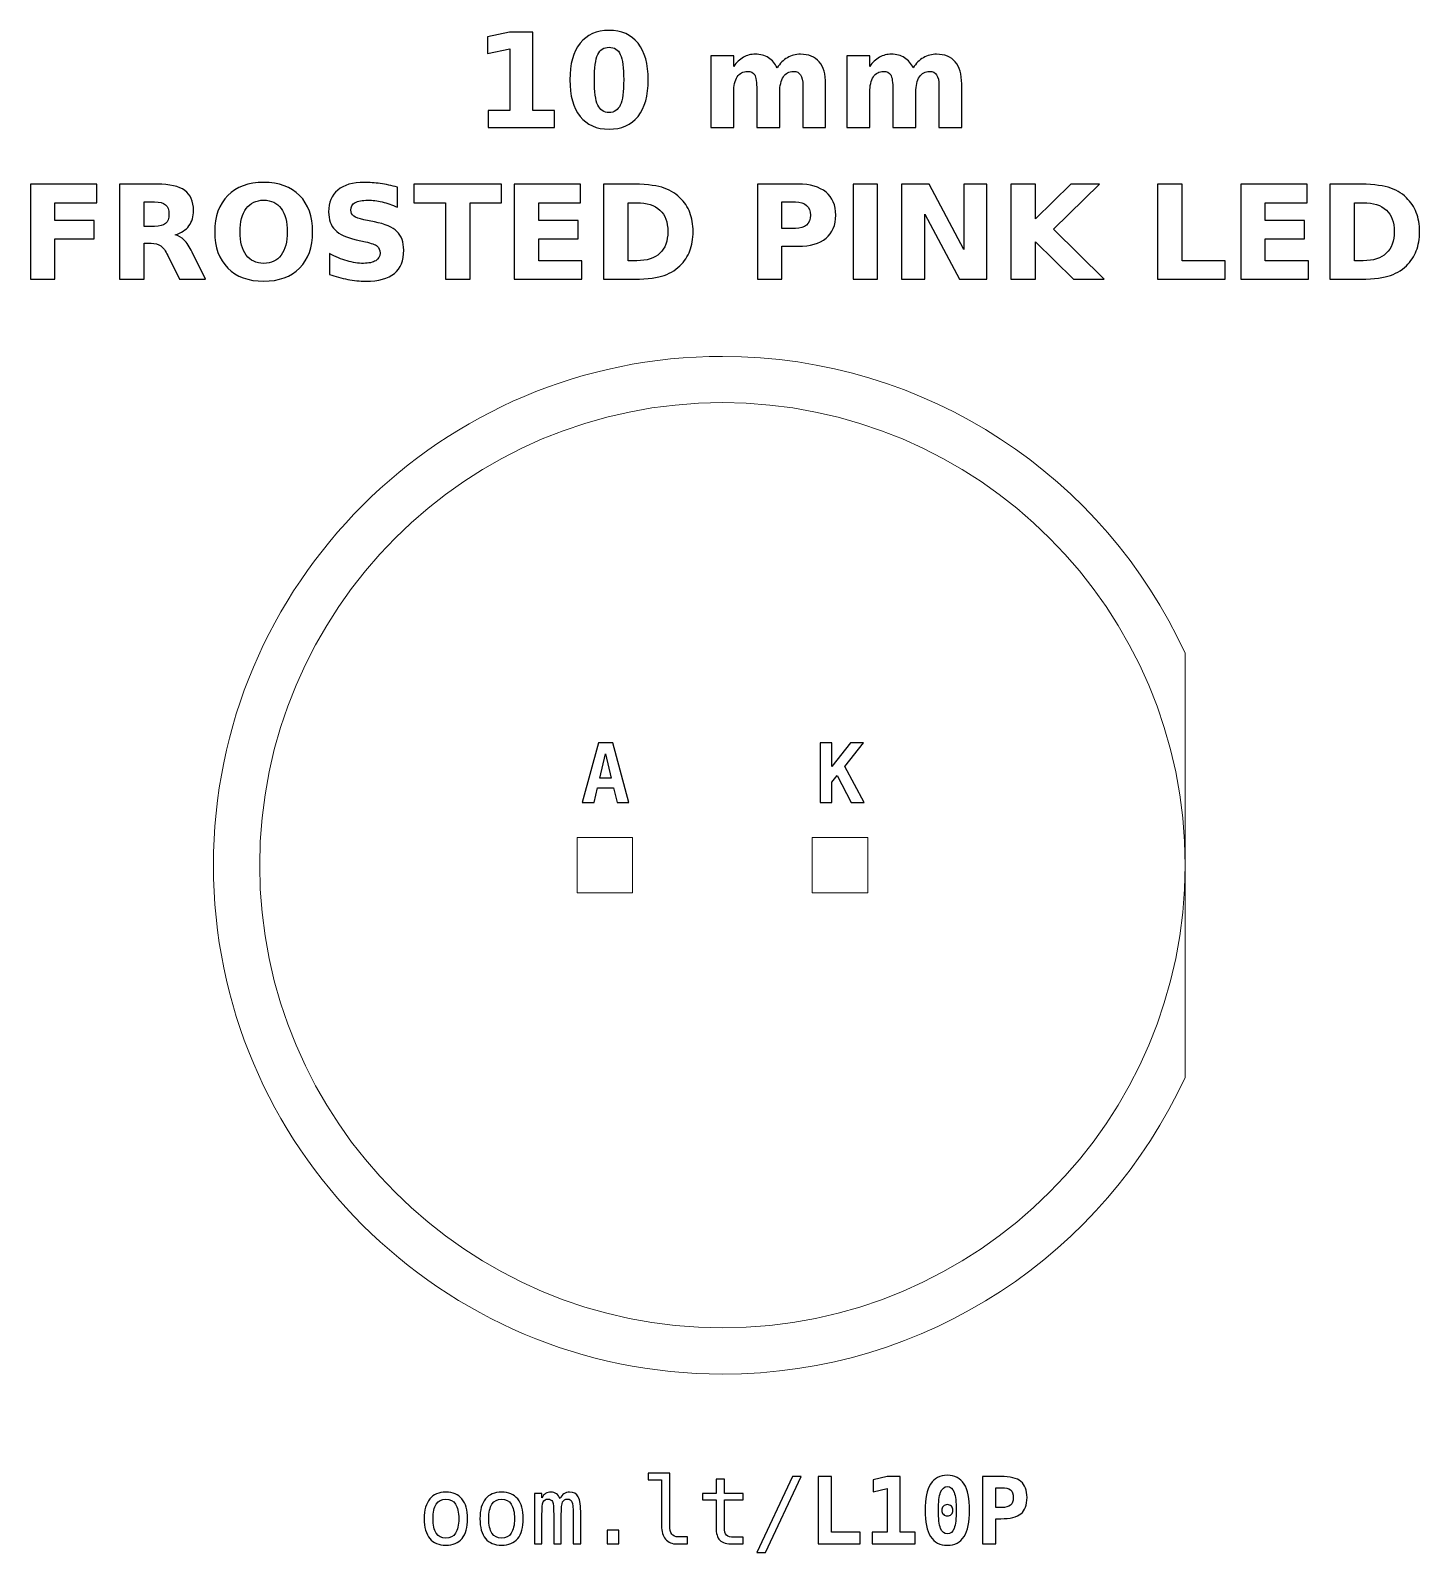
# Model space of a CAD drawing. Header units: centimetres. Extents: x -11.25 to -9.75, y -15.59 to -13.95.
import ezdxf

# ---------------------------------------------------------------- set-up
doc = ezdxf.new("R2010")
doc.units = ezdxf.units.CM
doc.header["$MEASUREMENT"] = 0
doc.layers.add('Layer 1', color=7, linetype='Continuous')

msp = doc.modelspace()

# ---------------------------------------------------------------- linework, layer by layer
at = {"layer": 'Layer 1', "color": 7, "lineweight": 20}
for points in [[(-10.657, -14.88), (-10.597, -14.88), (-10.597, -14.82), (-10.657, -14.82), (-10.657, -14.88)], [(-10.403, -14.88), (-10.343, -14.88), (-10.343, -14.82), (-10.403, -14.82), (-10.403, -14.88)]]:
    msp.add_lwpolyline(points, close=True, dxfattribs=at)
at = {"layer": 'Layer 1', "color": 250, "lineweight": 20}
msp.add_ellipse((-10.5, -14.85), major_axis=(0, 0.5), ratio=1, dxfattribs=at)
at = {"layer": 'Layer 1', "color": 250}
for points, knots in [([(-10.75326, -14.03415), (-10.75326, -14.03415), (-10.72983, -14.03415), (-10.72983, -14.03415), (-10.72983, -14.03415), (-10.72983, -14.03415), (-10.72983, -13.96766), (-10.72983, -13.96766), (-10.72983, -13.96766), (-10.72983, -13.96766), (-10.75387, -13.97263), (-10.75387, -13.97263), (-10.75387, -13.97263), (-10.75387, -13.97263), (-10.75387, -13.95456), (-10.75387, -13.95456), (-10.75387, -13.95456), (-10.75387, -13.95456), (-10.72997, -13.9496), (-10.72997, -13.9496), (-10.72997, -13.9496), (-10.72997, -13.9496), (-10.70476, -13.9496), (-10.70476, -13.9496), (-10.70476, -13.9496), (-10.70476, -13.9496), (-10.70476, -14.03415), (-10.70476, -14.03415), (-10.70476, -14.03415), (-10.70476, -14.03415), (-10.68134, -14.03415), (-10.68134, -14.03415), (-10.68134, -14.03415), (-10.68134, -14.03415), (-10.68134, -14.05247), (-10.68134, -14.05247), (-10.68134, -14.05247), (-10.68134, -14.05247), (-10.75326, -14.05247), (-10.75326, -14.05247), (-10.75326, -14.05247), (-10.75326, -14.05247), (-10.75326, -14.03415), (-10.75326, -14.03415)], [0, 0, 0, 0, 0.0909091, 0.0909091, 0.0909091, 0.0909091, 0.1818182, 0.1818182, 0.1818182, 0.1818182, 0.2727273, 0.2727273, 0.2727273, 0.2727273, 0.3636364, 0.3636364, 0.3636364, 0.3636364, 0.4545455, 0.4545455, 0.4545455, 0.4545455, 0.5454545, 0.5454545, 0.5454545, 0.5454545, 0.6363636, 0.6363636, 0.6363636, 0.6363636, 0.7272727, 0.7272727, 0.7272727, 0.7272727, 0.8181818, 0.8181818, 0.8181818, 0.8181818, 0.9090909, 0.9090909, 0.9090909, 0.9090909, 1, 1, 1, 1]), ([(-10.58016, -14.00113), (-10.58016, -14.01818), (-10.58383, -14.03133), (-10.59119, -14.04059), (-10.59119, -14.04059), (-10.59853, -14.04984), (-10.60897, -14.05447), (-10.62247, -14.05447), (-10.62247, -14.05447), (-10.63602, -14.05447), (-10.64648, -14.04984), (-10.65382, -14.04059), (-10.65382, -14.04059), (-10.66118, -14.03133), (-10.66485, -14.01818), (-10.66485, -14.00113), (-10.66485, -14.00113), (-10.66485, -13.98406), (-10.66118, -13.97088), (-10.65382, -13.96162), (-10.65382, -13.96162), (-10.64648, -13.95238), (-10.63602, -13.94774), (-10.62247, -13.94774), (-10.62247, -13.94774), (-10.60897, -13.94774), (-10.59853, -13.95238), (-10.59119, -13.96162), (-10.59119, -13.96162), (-10.58383, -13.97088), (-10.58016, -13.98406), (-10.58016, -14.00113)], [0, 0, 0, 0, 0.125, 0.125, 0.125, 0.125, 0.25, 0.25, 0.25, 0.25, 0.375, 0.375, 0.375, 0.375, 0.5, 0.5, 0.5, 0.5, 0.625, 0.625, 0.625, 0.625, 0.75, 0.75, 0.75, 0.75, 0.875, 0.875, 0.875, 0.875, 1, 1, 1, 1]), ([(-10.60669, -14.00094), (-10.60669, -13.98808), (-10.60789, -13.97902), (-10.61031, -13.97375), (-10.61031, -13.97375), (-10.61271, -13.96851), (-10.61678, -13.96588), (-10.62247, -13.96588), (-10.62247, -13.96588), (-10.62816, -13.96588), (-10.63223, -13.96851), (-10.63468, -13.97375), (-10.63468, -13.97375), (-10.6371, -13.97902), (-10.63832, -13.98808), (-10.63832, -14.00094), (-10.63832, -14.00094), (-10.63832, -14.01392), (-10.6371, -14.0231), (-10.63468, -14.02841), (-10.63468, -14.02841), (-10.63223, -14.03375), (-10.62816, -14.03641), (-10.62247, -14.03641), (-10.62247, -14.03641), (-10.61683, -14.03641), (-10.61278, -14.03375), (-10.61033, -14.02841), (-10.61033, -14.02841), (-10.60791, -14.0231), (-10.60669, -14.01392), (-10.60669, -14.00094)], [0, 0, 0, 0, 0.125, 0.125, 0.125, 0.125, 0.25, 0.25, 0.25, 0.25, 0.375, 0.375, 0.375, 0.375, 0.5, 0.5, 0.5, 0.5, 0.625, 0.625, 0.625, 0.625, 0.75, 0.75, 0.75, 0.75, 0.875, 0.875, 0.875, 0.875, 1, 1, 1, 1]), ([(-10.44091, -13.98812), (-10.43778, -13.98335), (-10.43409, -13.9797), (-10.42978, -13.97721), (-10.42978, -13.97721), (-10.42548, -13.97469), (-10.42078, -13.97345), (-10.41563, -13.97345), (-10.41563, -13.97345), (-10.40676, -13.97345), (-10.40001, -13.97618), (-10.39538, -13.98166), (-10.39538, -13.98166), (-10.39074, -13.98711), (-10.38841, -13.99506), (-10.38841, -14.00548), (-10.38841, -14.00548), (-10.38841, -14.00548), (-10.38841, -14.05247), (-10.38841, -14.05247), (-10.38841, -14.05247), (-10.38841, -14.05247), (-10.41323, -14.05247), (-10.41323, -14.05247), (-10.41323, -14.05247), (-10.41323, -14.05247), (-10.41323, -14.01223), (-10.41323, -14.01223), (-10.41323, -14.01223), (-10.41318, -14.01164), (-10.41316, -14.01103), (-10.41313, -14.01037), (-10.41313, -14.01037), (-10.41311, -14.00974), (-10.41309, -14.00882), (-10.41309, -14.00762), (-10.41309, -14.00762), (-10.41309, -14.00216), (-10.41388, -13.99819), (-10.41551, -13.99574), (-10.41551, -13.99574), (-10.41711, -13.99327), (-10.41969, -13.99205), (-10.42327, -13.99205), (-10.42327, -13.99205), (-10.42797, -13.99205), (-10.43157, -13.99398), (-10.43413, -13.99784), (-10.43413, -13.99784), (-10.43667, -14.00169), (-10.43799, -14.00727), (-10.43809, -14.01458), (-10.43809, -14.01458), (-10.43809, -14.01458), (-10.43809, -14.05247), (-10.43809, -14.05247), (-10.43809, -14.05247), (-10.43809, -14.05247), (-10.4629, -14.05247), (-10.4629, -14.05247), (-10.4629, -14.05247), (-10.4629, -14.05247), (-10.4629, -14.01223), (-10.4629, -14.01223), (-10.4629, -14.01223), (-10.4629, -14.00369), (-10.46363, -13.99819), (-10.46511, -13.99574), (-10.46511, -13.99574), (-10.46657, -13.99327), (-10.46918, -13.99205), (-10.47294, -13.99205), (-10.47294, -13.99205), (-10.47769, -13.99205), (-10.48134, -13.994), (-10.4839, -13.99788), (-10.4839, -13.99788), (-10.48646, -14.00176), (-10.48776, -14.00729), (-10.48776, -14.01451), (-10.48776, -14.01451), (-10.48776, -14.01451), (-10.48776, -14.05247), (-10.48776, -14.05247), (-10.48776, -14.05247), (-10.48776, -14.05247), (-10.51257, -14.05247), (-10.51257, -14.05247), (-10.51257, -14.05247), (-10.51257, -14.05247), (-10.51257, -13.97531), (-10.51257, -13.97531), (-10.51257, -13.97531), (-10.51257, -13.97531), (-10.48776, -13.97531), (-10.48776, -13.97531), (-10.48776, -13.97531), (-10.48776, -13.97531), (-10.48776, -13.98662), (-10.48776, -13.98662), (-10.48776, -13.98662), (-10.48472, -13.98224), (-10.48124, -13.97898), (-10.47731, -13.97676), (-10.47731, -13.97676), (-10.47339, -13.97455), (-10.46906, -13.97345), (-10.46433, -13.97345), (-10.46433, -13.97345), (-10.45902, -13.97345), (-10.45429, -13.97474), (-10.45022, -13.97731), (-10.45022, -13.97731), (-10.44613, -13.97989), (-10.44302, -13.98349), (-10.44091, -13.98812)], [0, 0, 0, 0, 0.0344828, 0.0344828, 0.0344828, 0.0344828, 0.0689655, 0.0689655, 0.0689655, 0.0689655, 0.1034483, 0.1034483, 0.1034483, 0.1034483, 0.137931, 0.137931, 0.137931, 0.137931, 0.1724138, 0.1724138, 0.1724138, 0.1724138, 0.2068966, 0.2068966, 0.2068966, 0.2068966, 0.2413793, 0.2413793, 0.2413793, 0.2413793, 0.2758621, 0.2758621, 0.2758621, 0.2758621, 0.3103448, 0.3103448, 0.3103448, 0.3103448, 0.3448276, 0.3448276, 0.3448276, 0.3448276, 0.3793103, 0.3793103, 0.3793103, 0.3793103, 0.4137931, 0.4137931, 0.4137931, 0.4137931, 0.4482759, 0.4482759, 0.4482759, 0.4482759, 0.4827586, 0.4827586, 0.4827586, 0.4827586, 0.5172414, 0.5172414, 0.5172414, 0.5172414, 0.5517241, 0.5517241, 0.5517241, 0.5517241, 0.5862069, 0.5862069, 0.5862069, 0.5862069, 0.6206897, 0.6206897, 0.6206897, 0.6206897, 0.6551724, 0.6551724, 0.6551724, 0.6551724, 0.6896552, 0.6896552, 0.6896552, 0.6896552, 0.7241379, 0.7241379, 0.7241379, 0.7241379, 0.7586207, 0.7586207, 0.7586207, 0.7586207, 0.7931034, 0.7931034, 0.7931034, 0.7931034, 0.8275862, 0.8275862, 0.8275862, 0.8275862, 0.862069, 0.862069, 0.862069, 0.862069, 0.8965517, 0.8965517, 0.8965517, 0.8965517, 0.9310345, 0.9310345, 0.9310345, 0.9310345, 0.9655172, 0.9655172, 0.9655172, 0.9655172, 1, 1, 1, 1]), ([(-10.29387, -13.98812), (-10.29074, -13.98335), (-10.28705, -13.9797), (-10.28274, -13.97721), (-10.28274, -13.97721), (-10.27844, -13.97469), (-10.27374, -13.97345), (-10.26859, -13.97345), (-10.26859, -13.97345), (-10.25972, -13.97345), (-10.25297, -13.97618), (-10.24834, -13.98166), (-10.24834, -13.98166), (-10.2437, -13.98711), (-10.24137, -13.99506), (-10.24137, -14.00548), (-10.24137, -14.00548), (-10.24137, -14.00548), (-10.24137, -14.05247), (-10.24137, -14.05247), (-10.24137, -14.05247), (-10.24137, -14.05247), (-10.26619, -14.05247), (-10.26619, -14.05247), (-10.26619, -14.05247), (-10.26619, -14.05247), (-10.26619, -14.01223), (-10.26619, -14.01223), (-10.26619, -14.01223), (-10.26614, -14.01164), (-10.26612, -14.01103), (-10.26609, -14.01037), (-10.26609, -14.01037), (-10.26607, -14.00974), (-10.26605, -14.00882), (-10.26605, -14.00762), (-10.26605, -14.00762), (-10.26605, -14.00216), (-10.26684, -13.99819), (-10.26847, -13.99574), (-10.26847, -13.99574), (-10.27007, -13.99327), (-10.27265, -13.99205), (-10.27623, -13.99205), (-10.27623, -13.99205), (-10.28093, -13.99205), (-10.28453, -13.99398), (-10.28709, -13.99784), (-10.28709, -13.99784), (-10.28963, -14.00169), (-10.29095, -14.00727), (-10.29105, -14.01458), (-10.29105, -14.01458), (-10.29105, -14.01458), (-10.29105, -14.05247), (-10.29105, -14.05247), (-10.29105, -14.05247), (-10.29105, -14.05247), (-10.31586, -14.05247), (-10.31586, -14.05247), (-10.31586, -14.05247), (-10.31586, -14.05247), (-10.31586, -14.01223), (-10.31586, -14.01223), (-10.31586, -14.01223), (-10.31586, -14.00369), (-10.31659, -13.99819), (-10.31807, -13.99574), (-10.31807, -13.99574), (-10.31953, -13.99327), (-10.32214, -13.99205), (-10.3259, -13.99205), (-10.3259, -13.99205), (-10.33065, -13.99205), (-10.3343, -13.994), (-10.33686, -13.99788), (-10.33686, -13.99788), (-10.33942, -14.00176), (-10.34072, -14.00729), (-10.34072, -14.01451), (-10.34072, -14.01451), (-10.34072, -14.01451), (-10.34072, -14.05247), (-10.34072, -14.05247), (-10.34072, -14.05247), (-10.34072, -14.05247), (-10.36553, -14.05247), (-10.36553, -14.05247), (-10.36553, -14.05247), (-10.36553, -14.05247), (-10.36553, -13.97531), (-10.36553, -13.97531), (-10.36553, -13.97531), (-10.36553, -13.97531), (-10.34072, -13.97531), (-10.34072, -13.97531), (-10.34072, -13.97531), (-10.34072, -13.97531), (-10.34072, -13.98662), (-10.34072, -13.98662), (-10.34072, -13.98662), (-10.33768, -13.98224), (-10.3342, -13.97898), (-10.33027, -13.97676), (-10.33027, -13.97676), (-10.32635, -13.97455), (-10.32202, -13.97345), (-10.31729, -13.97345), (-10.31729, -13.97345), (-10.31198, -13.97345), (-10.30725, -13.97474), (-10.30318, -13.97731), (-10.30318, -13.97731), (-10.29909, -13.97989), (-10.29598, -13.98349), (-10.29387, -13.98812)], [0, 0, 0, 0, 0.0344828, 0.0344828, 0.0344828, 0.0344828, 0.0689655, 0.0689655, 0.0689655, 0.0689655, 0.1034483, 0.1034483, 0.1034483, 0.1034483, 0.137931, 0.137931, 0.137931, 0.137931, 0.1724138, 0.1724138, 0.1724138, 0.1724138, 0.2068966, 0.2068966, 0.2068966, 0.2068966, 0.2413793, 0.2413793, 0.2413793, 0.2413793, 0.2758621, 0.2758621, 0.2758621, 0.2758621, 0.3103448, 0.3103448, 0.3103448, 0.3103448, 0.3448276, 0.3448276, 0.3448276, 0.3448276, 0.3793103, 0.3793103, 0.3793103, 0.3793103, 0.4137931, 0.4137931, 0.4137931, 0.4137931, 0.4482759, 0.4482759, 0.4482759, 0.4482759, 0.4827586, 0.4827586, 0.4827586, 0.4827586, 0.5172414, 0.5172414, 0.5172414, 0.5172414, 0.5517241, 0.5517241, 0.5517241, 0.5517241, 0.5862069, 0.5862069, 0.5862069, 0.5862069, 0.6206897, 0.6206897, 0.6206897, 0.6206897, 0.6551724, 0.6551724, 0.6551724, 0.6551724, 0.6896552, 0.6896552, 0.6896552, 0.6896552, 0.7241379, 0.7241379, 0.7241379, 0.7241379, 0.7586207, 0.7586207, 0.7586207, 0.7586207, 0.7931034, 0.7931034, 0.7931034, 0.7931034, 0.8275862, 0.8275862, 0.8275862, 0.8275862, 0.862069, 0.862069, 0.862069, 0.862069, 0.8965517, 0.8965517, 0.8965517, 0.8965517, 0.9310345, 0.9310345, 0.9310345, 0.9310345, 0.9655172, 0.9655172, 0.9655172, 0.9655172, 1, 1, 1, 1]), ([(-11.24775, -14.11385), (-11.24775, -14.11385), (-11.17616, -14.11385), (-11.17616, -14.11385), (-11.17616, -14.11385), (-11.17616, -14.11385), (-11.17616, -14.13391), (-11.17616, -14.13391), (-11.17616, -14.13391), (-11.17616, -14.13391), (-11.22122, -14.13391), (-11.22122, -14.13391), (-11.22122, -14.13391), (-11.22122, -14.13391), (-11.22122, -14.15306), (-11.22122, -14.15306), (-11.22122, -14.15306), (-11.22122, -14.15306), (-11.17884, -14.15306), (-11.17884, -14.15306), (-11.17884, -14.15306), (-11.17884, -14.15306), (-11.17884, -14.17312), (-11.17884, -14.17312), (-11.17884, -14.17312), (-11.17884, -14.17312), (-11.22122, -14.17312), (-11.22122, -14.17312), (-11.22122, -14.17312), (-11.22122, -14.17312), (-11.22122, -14.21672), (-11.22122, -14.21672), (-11.22122, -14.21672), (-11.22122, -14.21672), (-11.24775, -14.21672), (-11.24775, -14.21672), (-11.24775, -14.21672), (-11.24775, -14.21672), (-11.24775, -14.11385), (-11.24775, -14.11385)], [0, 0, 0, 0, 0.1, 0.1, 0.1, 0.1, 0.2, 0.2, 0.2, 0.2, 0.3, 0.3, 0.3, 0.3, 0.4, 0.4, 0.4, 0.4, 0.5, 0.5, 0.5, 0.5, 0.6, 0.6, 0.6, 0.6, 0.7, 0.7, 0.7, 0.7, 0.8, 0.8, 0.8, 0.8, 0.9, 0.9, 0.9, 0.9, 1, 1, 1, 1]), ([(-11.12482, -14.1778), (-11.12482, -14.1778), (-11.12482, -14.21672), (-11.12482, -14.21672), (-11.12482, -14.21672), (-11.12482, -14.21672), (-11.15135, -14.21672), (-11.15135, -14.21672), (-11.15135, -14.21672), (-11.15135, -14.21672), (-11.15135, -14.11385), (-11.15135, -14.11385), (-11.15135, -14.11385), (-11.15135, -14.11385), (-11.11083, -14.11385), (-11.11083, -14.11385), (-11.11083, -14.11385), (-11.09728, -14.11385), (-11.08733, -14.11613), (-11.08103, -14.12067), (-11.08103, -14.12067), (-11.07471, -14.12521), (-11.07155, -14.13241), (-11.07155, -14.14224), (-11.07155, -14.14224), (-11.07155, -14.14903), (-11.0732, -14.15463), (-11.07647, -14.15898), (-11.07647, -14.15898), (-11.07976, -14.16336), (-11.08472, -14.16658), (-11.09133, -14.16863), (-11.09133, -14.16863), (-11.08771, -14.16947), (-11.08444, -14.17133), (-11.08157, -14.17425), (-11.08157, -14.17425), (-11.0787, -14.17716), (-11.07581, -14.18158), (-11.07287, -14.18751), (-11.07287, -14.18751), (-11.07287, -14.18751), (-11.05845, -14.21672), (-11.05845, -14.21672), (-11.05845, -14.21672), (-11.05845, -14.21672), (-11.08672, -14.21672), (-11.08672, -14.21672), (-11.08672, -14.21672), (-11.08672, -14.21672), (-11.09926, -14.19116), (-11.09926, -14.19116), (-11.09926, -14.19116), (-11.10177, -14.18603), (-11.10434, -14.1825), (-11.10695, -14.18062), (-11.10695, -14.18062), (-11.10954, -14.17874), (-11.11299, -14.1778), (-11.11732, -14.1778), (-11.11732, -14.1778), (-11.11732, -14.1778), (-11.12482, -14.1778), (-11.12482, -14.1778)], [0, 0, 0, 0, 0.0625, 0.0625, 0.0625, 0.0625, 0.125, 0.125, 0.125, 0.125, 0.1875, 0.1875, 0.1875, 0.1875, 0.25, 0.25, 0.25, 0.25, 0.3125, 0.3125, 0.3125, 0.3125, 0.375, 0.375, 0.375, 0.375, 0.4375, 0.4375, 0.4375, 0.4375, 0.5, 0.5, 0.5, 0.5, 0.5625, 0.5625, 0.5625, 0.5625, 0.625, 0.625, 0.625, 0.625, 0.6875, 0.6875, 0.6875, 0.6875, 0.75, 0.75, 0.75, 0.75, 0.8125, 0.8125, 0.8125, 0.8125, 0.875, 0.875, 0.875, 0.875, 0.9375, 0.9375, 0.9375, 0.9375, 1, 1, 1, 1]), ([(-10.99571, -14.11199), (-10.97918, -14.11199), (-10.96622, -14.11672), (-10.95686, -14.1262), (-10.95686, -14.1262), (-10.94748, -14.13565), (-10.9428, -14.1487), (-10.9428, -14.16538), (-10.9428, -14.16538), (-10.9428, -14.18201), (-10.94748, -14.19506), (-10.95686, -14.20451), (-10.95686, -14.20451), (-10.96622, -14.21399), (-10.97918, -14.21872), (-10.99571, -14.21872), (-10.99571, -14.21872), (-11.0122, -14.21872), (-11.02513, -14.21399), (-11.03454, -14.20451), (-11.03454, -14.20451), (-11.04392, -14.19506), (-11.04863, -14.18201), (-11.04863, -14.16538), (-11.04863, -14.16538), (-11.04863, -14.1487), (-11.04392, -14.13565), (-11.03454, -14.1262), (-11.03454, -14.1262), (-11.02513, -14.11672), (-11.0122, -14.11199), (-10.99571, -14.11199)], [0, 0, 0, 0, 0.125, 0.125, 0.125, 0.125, 0.25, 0.25, 0.25, 0.25, 0.375, 0.375, 0.375, 0.375, 0.5, 0.5, 0.5, 0.5, 0.625, 0.625, 0.625, 0.625, 0.75, 0.75, 0.75, 0.75, 0.875, 0.875, 0.875, 0.875, 1, 1, 1, 1]), ([(-10.85114, -14.1171), (-10.85114, -14.1171), (-10.85114, -14.13885), (-10.85114, -14.13885), (-10.85114, -14.13885), (-10.85679, -14.13633), (-10.86231, -14.13443), (-10.86767, -14.13314), (-10.86767, -14.13314), (-10.87306, -14.13184), (-10.87814, -14.13121), (-10.88291, -14.13121), (-10.88291, -14.13121), (-10.88924, -14.13121), (-10.89394, -14.13208), (-10.89698, -14.13382), (-10.89698, -14.13382), (-10.90001, -14.13558), (-10.90152, -14.13829), (-10.90152, -14.14196), (-10.90152, -14.14196), (-10.90152, -14.14471), (-10.90051, -14.14687), (-10.89846, -14.1484), (-10.89846, -14.1484), (-10.89641, -14.14993), (-10.8927, -14.15127), (-10.88731, -14.15237), (-10.88731, -14.15237), (-10.88731, -14.15237), (-10.87602, -14.15463), (-10.87602, -14.15463), (-10.87602, -14.15463), (-10.86457, -14.15694), (-10.85646, -14.16042), (-10.85164, -14.16512), (-10.85164, -14.16512), (-10.84681, -14.1698), (-10.84439, -14.17646), (-10.84439, -14.18509), (-10.84439, -14.18509), (-10.84439, -14.19645), (-10.84775, -14.20489), (-10.85448, -14.21042), (-10.85448, -14.21042), (-10.86121, -14.21594), (-10.87148, -14.21872), (-10.88531, -14.21872), (-10.88531, -14.21872), (-10.89185, -14.21872), (-10.89839, -14.21811), (-10.90495, -14.21686), (-10.90495, -14.21686), (-10.91151, -14.21561), (-10.9181, -14.21378), (-10.92466, -14.21136), (-10.92466, -14.21136), (-10.92466, -14.21136), (-10.92466, -14.18897), (-10.92466, -14.18897), (-10.92466, -14.18897), (-10.9181, -14.19245), (-10.91175, -14.19508), (-10.90561, -14.19685), (-10.90561, -14.19685), (-10.89947, -14.19861), (-10.89357, -14.1995), (-10.88788, -14.1995), (-10.88788, -14.1995), (-10.88209, -14.1995), (-10.87765, -14.19854), (-10.87457, -14.19661), (-10.87457, -14.19661), (-10.87148, -14.19468), (-10.86996, -14.19193), (-10.86996, -14.18833), (-10.86996, -14.18833), (-10.86996, -14.18513), (-10.87099, -14.18264), (-10.87308, -14.1809), (-10.87308, -14.1809), (-10.87518, -14.17916), (-10.87934, -14.17759), (-10.8856, -14.17622), (-10.8856, -14.17622), (-10.8856, -14.17622), (-10.89587, -14.17394), (-10.89587, -14.17394), (-10.89587, -14.17394), (-10.90615, -14.17173), (-10.91368, -14.16823), (-10.91843, -14.1634), (-10.91843, -14.1634), (-10.92318, -14.15858), (-10.92555, -14.15207), (-10.92555, -14.14391), (-10.92555, -14.14391), (-10.92555, -14.13365), (-10.92224, -14.12577), (-10.91563, -14.12027), (-10.91563, -14.12027), (-10.90902, -14.11474), (-10.89952, -14.11199), (-10.8871, -14.11199), (-10.8871, -14.11199), (-10.88146, -14.11199), (-10.87565, -14.11242), (-10.86967, -14.11326), (-10.86967, -14.11326), (-10.8637, -14.11411), (-10.85752, -14.11538), (-10.85114, -14.1171)], [0, 0, 0, 0, 0.0357143, 0.0357143, 0.0357143, 0.0357143, 0.0714286, 0.0714286, 0.0714286, 0.0714286, 0.1071429, 0.1071429, 0.1071429, 0.1071429, 0.1428571, 0.1428571, 0.1428571, 0.1428571, 0.1785714, 0.1785714, 0.1785714, 0.1785714, 0.2142857, 0.2142857, 0.2142857, 0.2142857, 0.25, 0.25, 0.25, 0.25, 0.2857143, 0.2857143, 0.2857143, 0.2857143, 0.3214286, 0.3214286, 0.3214286, 0.3214286, 0.3571429, 0.3571429, 0.3571429, 0.3571429, 0.3928571, 0.3928571, 0.3928571, 0.3928571, 0.4285714, 0.4285714, 0.4285714, 0.4285714, 0.4642857, 0.4642857, 0.4642857, 0.4642857, 0.5, 0.5, 0.5, 0.5, 0.5357143, 0.5357143, 0.5357143, 0.5357143, 0.5714286, 0.5714286, 0.5714286, 0.5714286, 0.6071429, 0.6071429, 0.6071429, 0.6071429, 0.6428571, 0.6428571, 0.6428571, 0.6428571, 0.6785714, 0.6785714, 0.6785714, 0.6785714, 0.7142857, 0.7142857, 0.7142857, 0.7142857, 0.75, 0.75, 0.75, 0.75, 0.7857143, 0.7857143, 0.7857143, 0.7857143, 0.8214286, 0.8214286, 0.8214286, 0.8214286, 0.8571429, 0.8571429, 0.8571429, 0.8571429, 0.8928571, 0.8928571, 0.8928571, 0.8928571, 0.9285714, 0.9285714, 0.9285714, 0.9285714, 0.9642857, 0.9642857, 0.9642857, 0.9642857, 1, 1, 1, 1]), ([(-10.83339, -14.11385), (-10.83339, -14.11385), (-10.73859, -14.11385), (-10.73859, -14.11385), (-10.73859, -14.11385), (-10.73859, -14.11385), (-10.73859, -14.13391), (-10.73859, -14.13391), (-10.73859, -14.13391), (-10.73859, -14.13391), (-10.77269, -14.13391), (-10.77269, -14.13391), (-10.77269, -14.13391), (-10.77269, -14.13391), (-10.77269, -14.21672), (-10.77269, -14.21672), (-10.77269, -14.21672), (-10.77269, -14.21672), (-10.79922, -14.21672), (-10.79922, -14.21672), (-10.79922, -14.21672), (-10.79922, -14.21672), (-10.79922, -14.13391), (-10.79922, -14.13391), (-10.79922, -14.13391), (-10.79922, -14.13391), (-10.83339, -14.13391), (-10.83339, -14.13391), (-10.83339, -14.13391), (-10.83339, -14.13391), (-10.83339, -14.11385), (-10.83339, -14.11385)], [0, 0, 0, 0, 0.125, 0.125, 0.125, 0.125, 0.25, 0.25, 0.25, 0.25, 0.375, 0.375, 0.375, 0.375, 0.5, 0.5, 0.5, 0.5, 0.625, 0.625, 0.625, 0.625, 0.75, 0.75, 0.75, 0.75, 0.875, 0.875, 0.875, 0.875, 1, 1, 1, 1]), ([(-10.72485, -14.11385), (-10.72485, -14.11385), (-10.65326, -14.11385), (-10.65326, -14.11385), (-10.65326, -14.11385), (-10.65326, -14.11385), (-10.65326, -14.13391), (-10.65326, -14.13391), (-10.65326, -14.13391), (-10.65326, -14.13391), (-10.69832, -14.13391), (-10.69832, -14.13391), (-10.69832, -14.13391), (-10.69832, -14.13391), (-10.69832, -14.15306), (-10.69832, -14.15306), (-10.69832, -14.15306), (-10.69832, -14.15306), (-10.65597, -14.15306), (-10.65597, -14.15306), (-10.65597, -14.15306), (-10.65597, -14.15306), (-10.65597, -14.17312), (-10.65597, -14.17312), (-10.65597, -14.17312), (-10.65597, -14.17312), (-10.69832, -14.17312), (-10.69832, -14.17312), (-10.69832, -14.17312), (-10.69832, -14.17312), (-10.69832, -14.19666), (-10.69832, -14.19666), (-10.69832, -14.19666), (-10.69832, -14.19666), (-10.65176, -14.19666), (-10.65176, -14.19666), (-10.65176, -14.19666), (-10.65176, -14.19666), (-10.65176, -14.21672), (-10.65176, -14.21672), (-10.65176, -14.21672), (-10.65176, -14.21672), (-10.72485, -14.21672), (-10.72485, -14.21672), (-10.72485, -14.21672), (-10.72485, -14.21672), (-10.72485, -14.11385), (-10.72485, -14.11385)], [0, 0, 0, 0, 0.0833333, 0.0833333, 0.0833333, 0.0833333, 0.1666667, 0.1666667, 0.1666667, 0.1666667, 0.25, 0.25, 0.25, 0.25, 0.3333333, 0.3333333, 0.3333333, 0.3333333, 0.4166667, 0.4166667, 0.4166667, 0.4166667, 0.5, 0.5, 0.5, 0.5, 0.5833333, 0.5833333, 0.5833333, 0.5833333, 0.6666667, 0.6666667, 0.6666667, 0.6666667, 0.75, 0.75, 0.75, 0.75, 0.8333333, 0.8333333, 0.8333333, 0.8333333, 0.9166667, 0.9166667, 0.9166667, 0.9166667, 1, 1, 1, 1]), ([(-10.62845, -14.11385), (-10.62845, -14.11385), (-10.60046, -14.11385), (-10.60046, -14.11385), (-10.60046, -14.11385), (-10.58485, -14.11385), (-10.57323, -14.11496), (-10.56559, -14.11719), (-10.56559, -14.11719), (-10.55794, -14.11942), (-10.55138, -14.12319), (-10.5459, -14.12853), (-10.5459, -14.12853), (-10.54108, -14.13316), (-10.53751, -14.13852), (-10.53515, -14.14459), (-10.53515, -14.14459), (-10.53283, -14.15063), (-10.53165, -14.1575), (-10.53165, -14.16519), (-10.53165, -14.16519), (-10.53165, -14.17295), (-10.53283, -14.17987), (-10.53515, -14.18596), (-10.53515, -14.18596), (-10.53751, -14.19205), (-10.54108, -14.19741), (-10.5459, -14.20204), (-10.5459, -14.20204), (-10.55143, -14.20738), (-10.55804, -14.21115), (-10.56575, -14.21338), (-10.56575, -14.21338), (-10.57347, -14.21561), (-10.58504, -14.21672), (-10.60046, -14.21672), (-10.60046, -14.21672), (-10.60046, -14.21672), (-10.62845, -14.21672), (-10.62845, -14.21672), (-10.62845, -14.21672), (-10.62845, -14.21672), (-10.62845, -14.11385), (-10.62845, -14.11385)], [0, 0, 0, 0, 0.0909091, 0.0909091, 0.0909091, 0.0909091, 0.1818182, 0.1818182, 0.1818182, 0.1818182, 0.2727273, 0.2727273, 0.2727273, 0.2727273, 0.3636364, 0.3636364, 0.3636364, 0.3636364, 0.4545455, 0.4545455, 0.4545455, 0.4545455, 0.5454545, 0.5454545, 0.5454545, 0.5454545, 0.6363636, 0.6363636, 0.6363636, 0.6363636, 0.7272727, 0.7272727, 0.7272727, 0.7272727, 0.8181818, 0.8181818, 0.8181818, 0.8181818, 0.9090909, 0.9090909, 0.9090909, 0.9090909, 1, 1, 1, 1]), ([(-10.4622, -14.11385), (-10.4622, -14.11385), (-10.41818, -14.11385), (-10.41818, -14.11385), (-10.41818, -14.11385), (-10.40508, -14.11385), (-10.39503, -14.11677), (-10.38802, -14.12258), (-10.38802, -14.12258), (-10.38102, -14.12839), (-10.37751, -14.13666), (-10.37751, -14.14741), (-10.37751, -14.14741), (-10.37751, -14.15818), (-10.38102, -14.16648), (-10.38802, -14.17229), (-10.38802, -14.17229), (-10.39503, -14.1781), (-10.40508, -14.18102), (-10.41818, -14.18102), (-10.41818, -14.18102), (-10.41818, -14.18102), (-10.43567, -14.18102), (-10.43567, -14.18102), (-10.43567, -14.18102), (-10.43567, -14.18102), (-10.43567, -14.21672), (-10.43567, -14.21672), (-10.43567, -14.21672), (-10.43567, -14.21672), (-10.4622, -14.21672), (-10.4622, -14.21672), (-10.4622, -14.21672), (-10.4622, -14.21672), (-10.4622, -14.11385), (-10.4622, -14.11385)], [0, 0, 0, 0, 0.1111111, 0.1111111, 0.1111111, 0.1111111, 0.2222222, 0.2222222, 0.2222222, 0.2222222, 0.3333333, 0.3333333, 0.3333333, 0.3333333, 0.4444444, 0.4444444, 0.4444444, 0.4444444, 0.5555556, 0.5555556, 0.5555556, 0.5555556, 0.6666667, 0.6666667, 0.6666667, 0.6666667, 0.7777778, 0.7777778, 0.7777778, 0.7777778, 0.8888889, 0.8888889, 0.8888889, 0.8888889, 1, 1, 1, 1]), ([(-10.35879, -14.11385), (-10.35879, -14.11385), (-10.33226, -14.11385), (-10.33226, -14.11385), (-10.33226, -14.11385), (-10.33226, -14.11385), (-10.33226, -14.21672), (-10.33226, -14.21672), (-10.33226, -14.21672), (-10.33226, -14.21672), (-10.35879, -14.21672), (-10.35879, -14.21672), (-10.35879, -14.21672), (-10.35879, -14.21672), (-10.35879, -14.11385), (-10.35879, -14.11385)], [0, 0, 0, 0, 0.25, 0.25, 0.25, 0.25, 0.5, 0.5, 0.5, 0.5, 0.75, 0.75, 0.75, 0.75, 1, 1, 1, 1]), ([(-10.3063, -14.11385), (-10.3063, -14.11385), (-10.27667, -14.11385), (-10.27667, -14.11385), (-10.27667, -14.11385), (-10.27667, -14.11385), (-10.23925, -14.18441), (-10.23925, -14.18441), (-10.23925, -14.18441), (-10.23925, -14.18441), (-10.23925, -14.11385), (-10.23925, -14.11385), (-10.23925, -14.11385), (-10.23925, -14.11385), (-10.21411, -14.11385), (-10.21411, -14.11385), (-10.21411, -14.11385), (-10.21411, -14.11385), (-10.21411, -14.21672), (-10.21411, -14.21672), (-10.21411, -14.21672), (-10.21411, -14.21672), (-10.24374, -14.21672), (-10.24374, -14.21672), (-10.24374, -14.21672), (-10.24374, -14.21672), (-10.28116, -14.14616), (-10.28116, -14.14616), (-10.28116, -14.14616), (-10.28116, -14.14616), (-10.28116, -14.21672), (-10.28116, -14.21672), (-10.28116, -14.21672), (-10.28116, -14.21672), (-10.3063, -14.21672), (-10.3063, -14.21672), (-10.3063, -14.21672), (-10.3063, -14.21672), (-10.3063, -14.11385), (-10.3063, -14.11385)], [0, 0, 0, 0, 0.1, 0.1, 0.1, 0.1, 0.2, 0.2, 0.2, 0.2, 0.3, 0.3, 0.3, 0.3, 0.4, 0.4, 0.4, 0.4, 0.5, 0.5, 0.5, 0.5, 0.6, 0.6, 0.6, 0.6, 0.7, 0.7, 0.7, 0.7, 0.8, 0.8, 0.8, 0.8, 0.9, 0.9, 0.9, 0.9, 1, 1, 1, 1]), ([(-10.18821, -14.11385), (-10.18821, -14.11385), (-10.16168, -14.11385), (-10.16168, -14.11385), (-10.16168, -14.11385), (-10.16168, -14.11385), (-10.16168, -14.15141), (-10.16168, -14.15141), (-10.16168, -14.15141), (-10.16168, -14.15141), (-10.12344, -14.11385), (-10.12344, -14.11385), (-10.12344, -14.11385), (-10.12344, -14.11385), (-10.09266, -14.11385), (-10.09266, -14.11385), (-10.09266, -14.11385), (-10.09266, -14.11385), (-10.14219, -14.16256), (-10.14219, -14.16256), (-10.14219, -14.16256), (-10.14219, -14.16256), (-10.08755, -14.21672), (-10.08755, -14.21672), (-10.08755, -14.21672), (-10.08755, -14.21672), (-10.12076, -14.21672), (-10.12076, -14.21672), (-10.12076, -14.21672), (-10.12076, -14.21672), (-10.16168, -14.1762), (-10.16168, -14.1762), (-10.16168, -14.1762), (-10.16168, -14.1762), (-10.16168, -14.21672), (-10.16168, -14.21672), (-10.16168, -14.21672), (-10.16168, -14.21672), (-10.18821, -14.21672), (-10.18821, -14.21672), (-10.18821, -14.21672), (-10.18821, -14.21672), (-10.18821, -14.11385), (-10.18821, -14.11385)], [0, 0, 0, 0, 0.0909091, 0.0909091, 0.0909091, 0.0909091, 0.1818182, 0.1818182, 0.1818182, 0.1818182, 0.2727273, 0.2727273, 0.2727273, 0.2727273, 0.3636364, 0.3636364, 0.3636364, 0.3636364, 0.4545455, 0.4545455, 0.4545455, 0.4545455, 0.5454545, 0.5454545, 0.5454545, 0.5454545, 0.6363636, 0.6363636, 0.6363636, 0.6363636, 0.7272727, 0.7272727, 0.7272727, 0.7272727, 0.8181818, 0.8181818, 0.8181818, 0.8181818, 0.9090909, 0.9090909, 0.9090909, 0.9090909, 1, 1, 1, 1]), ([(-10.02974, -14.11385), (-10.02974, -14.11385), (-10.00321, -14.11385), (-10.00321, -14.11385), (-10.00321, -14.11385), (-10.00321, -14.11385), (-10.00321, -14.19666), (-10.00321, -14.19666), (-10.00321, -14.19666), (-10.00321, -14.19666), (-9.95665, -14.19666), (-9.95665, -14.19666), (-9.95665, -14.19666), (-9.95665, -14.19666), (-9.95665, -14.21672), (-9.95665, -14.21672), (-9.95665, -14.21672), (-9.95665, -14.21672), (-10.02974, -14.21672), (-10.02974, -14.21672), (-10.02974, -14.21672), (-10.02974, -14.21672), (-10.02974, -14.11385), (-10.02974, -14.11385)], [0, 0, 0, 0, 0.1666667, 0.1666667, 0.1666667, 0.1666667, 0.3333333, 0.3333333, 0.3333333, 0.3333333, 0.5, 0.5, 0.5, 0.5, 0.6666667, 0.6666667, 0.6666667, 0.6666667, 0.8333333, 0.8333333, 0.8333333, 0.8333333, 1, 1, 1, 1]), ([(-9.93983, -14.11385), (-9.93983, -14.11385), (-9.86824, -14.11385), (-9.86824, -14.11385), (-9.86824, -14.11385), (-9.86824, -14.11385), (-9.86824, -14.13391), (-9.86824, -14.13391), (-9.86824, -14.13391), (-9.86824, -14.13391), (-9.9133, -14.13391), (-9.9133, -14.13391), (-9.9133, -14.13391), (-9.9133, -14.13391), (-9.9133, -14.15306), (-9.9133, -14.15306), (-9.9133, -14.15306), (-9.9133, -14.15306), (-9.87095, -14.15306), (-9.87095, -14.15306), (-9.87095, -14.15306), (-9.87095, -14.15306), (-9.87095, -14.17312), (-9.87095, -14.17312), (-9.87095, -14.17312), (-9.87095, -14.17312), (-9.9133, -14.17312), (-9.9133, -14.17312), (-9.9133, -14.17312), (-9.9133, -14.17312), (-9.9133, -14.19666), (-9.9133, -14.19666), (-9.9133, -14.19666), (-9.9133, -14.19666), (-9.86674, -14.19666), (-9.86674, -14.19666), (-9.86674, -14.19666), (-9.86674, -14.19666), (-9.86674, -14.21672), (-9.86674, -14.21672), (-9.86674, -14.21672), (-9.86674, -14.21672), (-9.93983, -14.21672), (-9.93983, -14.21672), (-9.93983, -14.21672), (-9.93983, -14.21672), (-9.93983, -14.11385), (-9.93983, -14.11385)], [0, 0, 0, 0, 0.0833333, 0.0833333, 0.0833333, 0.0833333, 0.1666667, 0.1666667, 0.1666667, 0.1666667, 0.25, 0.25, 0.25, 0.25, 0.3333333, 0.3333333, 0.3333333, 0.3333333, 0.4166667, 0.4166667, 0.4166667, 0.4166667, 0.5, 0.5, 0.5, 0.5, 0.5833333, 0.5833333, 0.5833333, 0.5833333, 0.6666667, 0.6666667, 0.6666667, 0.6666667, 0.75, 0.75, 0.75, 0.75, 0.8333333, 0.8333333, 0.8333333, 0.8333333, 0.9166667, 0.9166667, 0.9166667, 0.9166667, 1, 1, 1, 1]), ([(-9.84343, -14.11385), (-9.84343, -14.11385), (-9.81544, -14.11385), (-9.81544, -14.11385), (-9.81544, -14.11385), (-9.79983, -14.11385), (-9.78821, -14.11496), (-9.78057, -14.11719), (-9.78057, -14.11719), (-9.77292, -14.11942), (-9.76636, -14.12319), (-9.76088, -14.12853), (-9.76088, -14.12853), (-9.75606, -14.13316), (-9.75249, -14.13852), (-9.75013, -14.14459), (-9.75013, -14.14459), (-9.74781, -14.15063), (-9.74663, -14.1575), (-9.74663, -14.16519), (-9.74663, -14.16519), (-9.74663, -14.17295), (-9.74781, -14.17987), (-9.75013, -14.18596), (-9.75013, -14.18596), (-9.75249, -14.19205), (-9.75606, -14.19741), (-9.76088, -14.20204), (-9.76088, -14.20204), (-9.76641, -14.20738), (-9.77302, -14.21115), (-9.78073, -14.21338), (-9.78073, -14.21338), (-9.78845, -14.21561), (-9.80002, -14.21672), (-9.81544, -14.21672), (-9.81544, -14.21672), (-9.81544, -14.21672), (-9.84343, -14.21672), (-9.84343, -14.21672), (-9.84343, -14.21672), (-9.84343, -14.21672), (-9.84343, -14.11385), (-9.84343, -14.11385)], [0, 0, 0, 0, 0.0909091, 0.0909091, 0.0909091, 0.0909091, 0.1818182, 0.1818182, 0.1818182, 0.1818182, 0.2727273, 0.2727273, 0.2727273, 0.2727273, 0.3636364, 0.3636364, 0.3636364, 0.3636364, 0.4545455, 0.4545455, 0.4545455, 0.4545455, 0.5454545, 0.5454545, 0.5454545, 0.5454545, 0.6363636, 0.6363636, 0.6363636, 0.6363636, 0.7272727, 0.7272727, 0.7272727, 0.7272727, 0.8181818, 0.8181818, 0.8181818, 0.8181818, 0.9090909, 0.9090909, 0.9090909, 0.9090909, 1, 1, 1, 1]), ([(-10.99571, -14.13121), (-11.0038, -14.13121), (-11.01006, -14.13419), (-11.01453, -14.14017), (-11.01453, -14.14017), (-11.01897, -14.14614), (-11.02121, -14.15454), (-11.02121, -14.16538), (-11.02121, -14.16538), (-11.02121, -14.1762), (-11.01897, -14.18457), (-11.01453, -14.19054), (-11.01453, -14.19054), (-11.01006, -14.19652), (-11.0038, -14.1995), (-10.99571, -14.1995), (-10.99571, -14.1995), (-10.98757, -14.1995), (-10.9813, -14.19652), (-10.97683, -14.19054), (-10.97683, -14.19054), (-10.97238, -14.18457), (-10.97015, -14.1762), (-10.97015, -14.16538), (-10.97015, -14.16538), (-10.97015, -14.15454), (-10.97238, -14.14614), (-10.97683, -14.14017), (-10.97683, -14.14017), (-10.9813, -14.13419), (-10.98757, -14.13121), (-10.99571, -14.13121)], [0, 0, 0, 0, 0.125, 0.125, 0.125, 0.125, 0.25, 0.25, 0.25, 0.25, 0.375, 0.375, 0.375, 0.375, 0.5, 0.5, 0.5, 0.5, 0.625, 0.625, 0.625, 0.625, 0.75, 0.75, 0.75, 0.75, 0.875, 0.875, 0.875, 0.875, 1, 1, 1, 1]), ([(-11.11365, -14.15948), (-11.1081, -14.15948), (-11.1041, -14.15844), (-11.1017, -14.15637), (-11.1017, -14.15637), (-11.09928, -14.1543), (-11.09808, -14.15089), (-11.09808, -14.14616), (-11.09808, -14.14616), (-11.09808, -14.14148), (-11.09928, -14.13812), (-11.1017, -14.1361), (-11.1017, -14.1361), (-11.1041, -14.13408), (-11.1081, -14.13307), (-11.11365, -14.13307), (-11.11365, -14.13307), (-11.11365, -14.13307), (-11.12482, -14.13307), (-11.12482, -14.13307), (-11.12482, -14.13307), (-11.12482, -14.13307), (-11.12482, -14.15948), (-11.12482, -14.15948), (-11.12482, -14.15948), (-11.12482, -14.15948), (-11.11365, -14.15948), (-11.11365, -14.15948)], [0, 0, 0, 0, 0.1428571, 0.1428571, 0.1428571, 0.1428571, 0.2857143, 0.2857143, 0.2857143, 0.2857143, 0.4285714, 0.4285714, 0.4285714, 0.4285714, 0.5714286, 0.5714286, 0.5714286, 0.5714286, 0.7142857, 0.7142857, 0.7142857, 0.7142857, 0.8571429, 0.8571429, 0.8571429, 0.8571429, 1, 1, 1, 1]), ([(-10.60192, -14.13391), (-10.60192, -14.13391), (-10.60192, -14.19666), (-10.60192, -14.19666), (-10.60192, -14.19666), (-10.60192, -14.19666), (-10.59242, -14.19666), (-10.59242, -14.19666), (-10.59242, -14.19666), (-10.58158, -14.19666), (-10.5733, -14.19398), (-10.56759, -14.18859), (-10.56759, -14.18859), (-10.56187, -14.18323), (-10.559, -14.17542), (-10.559, -14.16519), (-10.559, -14.16519), (-10.559, -14.15498), (-10.56185, -14.14722), (-10.56754, -14.14191), (-10.56754, -14.14191), (-10.57323, -14.13657), (-10.58153, -14.13391), (-10.59242, -14.13391), (-10.59242, -14.13391), (-10.59242, -14.13391), (-10.60192, -14.13391), (-10.60192, -14.13391)], [0, 0, 0, 0, 0.1428571, 0.1428571, 0.1428571, 0.1428571, 0.2857143, 0.2857143, 0.2857143, 0.2857143, 0.4285714, 0.4285714, 0.4285714, 0.4285714, 0.5714286, 0.5714286, 0.5714286, 0.5714286, 0.7142857, 0.7142857, 0.7142857, 0.7142857, 0.8571429, 0.8571429, 0.8571429, 0.8571429, 1, 1, 1, 1]), ([(-10.43567, -14.13307), (-10.43567, -14.13307), (-10.43567, -14.1618), (-10.43567, -14.1618), (-10.43567, -14.1618), (-10.43567, -14.1618), (-10.421, -14.1618), (-10.421, -14.1618), (-10.421, -14.1618), (-10.41585, -14.1618), (-10.41187, -14.16056), (-10.40907, -14.15804), (-10.40907, -14.15804), (-10.40627, -14.15555), (-10.40486, -14.152), (-10.40486, -14.14741), (-10.40486, -14.14741), (-10.40486, -14.1428), (-10.40627, -14.13927), (-10.40907, -14.13678), (-10.40907, -14.13678), (-10.41187, -14.13431), (-10.41585, -14.13307), (-10.421, -14.13307), (-10.421, -14.13307), (-10.421, -14.13307), (-10.43567, -14.13307), (-10.43567, -14.13307)], [0, 0, 0, 0, 0.1428571, 0.1428571, 0.1428571, 0.1428571, 0.2857143, 0.2857143, 0.2857143, 0.2857143, 0.4285714, 0.4285714, 0.4285714, 0.4285714, 0.5714286, 0.5714286, 0.5714286, 0.5714286, 0.7142857, 0.7142857, 0.7142857, 0.7142857, 0.8571429, 0.8571429, 0.8571429, 0.8571429, 1, 1, 1, 1]), ([(-9.8169, -14.13391), (-9.8169, -14.13391), (-9.8169, -14.19666), (-9.8169, -14.19666), (-9.8169, -14.19666), (-9.8169, -14.19666), (-9.8074, -14.19666), (-9.8074, -14.19666), (-9.8074, -14.19666), (-9.79656, -14.19666), (-9.78828, -14.19398), (-9.78257, -14.18859), (-9.78257, -14.18859), (-9.77685, -14.18323), (-9.77398, -14.17542), (-9.77398, -14.16519), (-9.77398, -14.16519), (-9.77398, -14.15498), (-9.77683, -14.14722), (-9.78252, -14.14191), (-9.78252, -14.14191), (-9.78821, -14.13657), (-9.79651, -14.13391), (-9.8074, -14.13391), (-9.8074, -14.13391), (-9.8074, -14.13391), (-9.8169, -14.13391), (-9.8169, -14.13391)], [0, 0, 0, 0, 0.1428571, 0.1428571, 0.1428571, 0.1428571, 0.2857143, 0.2857143, 0.2857143, 0.2857143, 0.4285714, 0.4285714, 0.4285714, 0.4285714, 0.5714286, 0.5714286, 0.5714286, 0.5714286, 0.7142857, 0.7142857, 0.7142857, 0.7142857, 0.8571429, 0.8571429, 0.8571429, 0.8571429, 1, 1, 1, 1]), ([(-10.63406, -14.71784), (-10.63406, -14.71784), (-10.61852, -14.71784), (-10.61852, -14.71784), (-10.61852, -14.71784), (-10.61852, -14.71784), (-10.60116, -14.78213), (-10.60116, -14.78213), (-10.60116, -14.78213), (-10.60116, -14.78213), (-10.61386, -14.78213), (-10.61386, -14.78213), (-10.61386, -14.78213), (-10.61386, -14.78213), (-10.61783, -14.76624), (-10.61783, -14.76624), (-10.61783, -14.76624), (-10.61783, -14.76624), (-10.63483, -14.76624), (-10.63483, -14.76624), (-10.63483, -14.76624), (-10.63483, -14.76624), (-10.63871, -14.78213), (-10.63871, -14.78213), (-10.63871, -14.78213), (-10.63871, -14.78213), (-10.65141, -14.78213), (-10.65141, -14.78213), (-10.65141, -14.78213), (-10.65141, -14.78213), (-10.63406, -14.71784), (-10.63406, -14.71784)], [0, 0, 0, 0, 0.125, 0.125, 0.125, 0.125, 0.25, 0.25, 0.25, 0.25, 0.375, 0.375, 0.375, 0.375, 0.5, 0.5, 0.5, 0.5, 0.625, 0.625, 0.625, 0.625, 0.75, 0.75, 0.75, 0.75, 0.875, 0.875, 0.875, 0.875, 1, 1, 1, 1]), ([(-10.39434, -14.71784), (-10.39434, -14.71784), (-10.38164, -14.71784), (-10.38164, -14.71784), (-10.38164, -14.71784), (-10.38164, -14.71784), (-10.38164, -14.74324), (-10.38164, -14.74324), (-10.38164, -14.74324), (-10.38164, -14.74324), (-10.36174, -14.71784), (-10.36174, -14.71784), (-10.36174, -14.71784), (-10.36174, -14.71784), (-10.34736, -14.71784), (-10.34736, -14.71784), (-10.34736, -14.71784), (-10.34736, -14.71784), (-10.36765, -14.74316), (-10.36765, -14.74316), (-10.36765, -14.74316), (-10.36765, -14.74316), (-10.34663, -14.78213), (-10.34663, -14.78213), (-10.34663, -14.78213), (-10.34663, -14.78213), (-10.36075, -14.78213), (-10.36075, -14.78213), (-10.36075, -14.78213), (-10.36075, -14.78213), (-10.37599, -14.75319), (-10.37599, -14.75319), (-10.37599, -14.75319), (-10.37599, -14.75319), (-10.38164, -14.76035), (-10.38164, -14.76035), (-10.38164, -14.76035), (-10.38164, -14.76035), (-10.38164, -14.78213), (-10.38164, -14.78213), (-10.38164, -14.78213), (-10.38164, -14.78213), (-10.39434, -14.78213), (-10.39434, -14.78213), (-10.39434, -14.78213), (-10.39434, -14.78213), (-10.39434, -14.71784), (-10.39434, -14.71784)], [0, 0, 0, 0, 0.0833333, 0.0833333, 0.0833333, 0.0833333, 0.1666667, 0.1666667, 0.1666667, 0.1666667, 0.25, 0.25, 0.25, 0.25, 0.3333333, 0.3333333, 0.3333333, 0.3333333, 0.4166667, 0.4166667, 0.4166667, 0.4166667, 0.5, 0.5, 0.5, 0.5, 0.5833333, 0.5833333, 0.5833333, 0.5833333, 0.6666667, 0.6666667, 0.6666667, 0.6666667, 0.75, 0.75, 0.75, 0.75, 0.8333333, 0.8333333, 0.8333333, 0.8333333, 0.9166667, 0.9166667, 0.9166667, 0.9166667, 1, 1, 1, 1]), ([(-10.62631, -14.72947), (-10.62631, -14.72947), (-10.63229, -14.75578), (-10.63229, -14.75578), (-10.63229, -14.75578), (-10.63229, -14.75578), (-10.62028, -14.75578), (-10.62028, -14.75578), (-10.62028, -14.75578), (-10.62028, -14.75578), (-10.62631, -14.72947), (-10.62631, -14.72947)], [0, 0, 0, 0, 0.3333333, 0.3333333, 0.3333333, 0.3333333, 0.6666667, 0.6666667, 0.6666667, 0.6666667, 1, 1, 1, 1]), ([(-10.55687, -15.5638), (-10.55687, -15.56784), (-10.55613, -15.57087), (-10.55465, -15.57292), (-10.55465, -15.57292), (-10.55317, -15.57497), (-10.55098, -15.576), (-10.54808, -15.576), (-10.54808, -15.576), (-10.54808, -15.576), (-10.53758, -15.576), (-10.53758, -15.576), (-10.53758, -15.576), (-10.53758, -15.576), (-10.53758, -15.58362), (-10.53758, -15.58362), (-10.53758, -15.58362), (-10.53758, -15.58362), (-10.54895, -15.58362), (-10.54895, -15.58362), (-10.54895, -15.58362), (-10.55433, -15.58362), (-10.55848, -15.58189), (-10.56143, -15.57844), (-10.56143, -15.57844), (-10.56438, -15.57499), (-10.56585, -15.5701), (-10.56585, -15.5638), (-10.56585, -15.5638), (-10.56585, -15.5638), (-10.56585, -15.51413), (-10.56585, -15.51413), (-10.56585, -15.51413), (-10.56585, -15.51413), (-10.58025, -15.51413), (-10.58025, -15.51413), (-10.58025, -15.51413), (-10.58025, -15.51413), (-10.58025, -15.5071), (-10.58025, -15.5071), (-10.58025, -15.5071), (-10.58025, -15.5071), (-10.55687, -15.5071), (-10.55687, -15.5071), (-10.55687, -15.5071), (-10.55687, -15.5071), (-10.55687, -15.5638), (-10.55687, -15.5638)], [0, 0, 0, 0, 0.0833333, 0.0833333, 0.0833333, 0.0833333, 0.1666667, 0.1666667, 0.1666667, 0.1666667, 0.25, 0.25, 0.25, 0.25, 0.3333333, 0.3333333, 0.3333333, 0.3333333, 0.4166667, 0.4166667, 0.4166667, 0.4166667, 0.5, 0.5, 0.5, 0.5, 0.5833333, 0.5833333, 0.5833333, 0.5833333, 0.6666667, 0.6666667, 0.6666667, 0.6666667, 0.75, 0.75, 0.75, 0.75, 0.8333333, 0.8333333, 0.8333333, 0.8333333, 0.9166667, 0.9166667, 0.9166667, 0.9166667, 1, 1, 1, 1]), ([(-10.49787, -15.5134), (-10.49787, -15.5134), (-10.49787, -15.52893), (-10.49787, -15.52893), (-10.49787, -15.52893), (-10.49787, -15.52893), (-10.47745, -15.52893), (-10.47745, -15.52893), (-10.47745, -15.52893), (-10.47745, -15.52893), (-10.47745, -15.53592), (-10.47745, -15.53592), (-10.47745, -15.53592), (-10.47745, -15.53592), (-10.49787, -15.53592), (-10.49787, -15.53592), (-10.49787, -15.53592), (-10.49787, -15.53592), (-10.49787, -15.5656), (-10.49787, -15.5656), (-10.49787, -15.5656), (-10.49787, -15.56964), (-10.49711, -15.57245), (-10.49557, -15.57404), (-10.49557, -15.57404), (-10.49404, -15.57564), (-10.49137, -15.57644), (-10.48757, -15.57644), (-10.48757, -15.57644), (-10.48757, -15.57644), (-10.47745, -15.57644), (-10.47745, -15.57644), (-10.47745, -15.57644), (-10.47745, -15.57644), (-10.47745, -15.58362), (-10.47745, -15.58362), (-10.47745, -15.58362), (-10.47745, -15.58362), (-10.48844, -15.58362), (-10.48844, -15.58362), (-10.48844, -15.58362), (-10.49519, -15.58362), (-10.49994, -15.58227), (-10.50271, -15.57957), (-10.50271, -15.57957), (-10.50547, -15.57687), (-10.50686, -15.5722), (-10.50686, -15.5656), (-10.50686, -15.5656), (-10.50686, -15.5656), (-10.50686, -15.53592), (-10.50686, -15.53592), (-10.50686, -15.53592), (-10.50686, -15.53592), (-10.52146, -15.53592), (-10.52146, -15.53592), (-10.52146, -15.53592), (-10.52146, -15.53592), (-10.52146, -15.52893), (-10.52146, -15.52893), (-10.52146, -15.52893), (-10.52146, -15.52893), (-10.50686, -15.52893), (-10.50686, -15.52893), (-10.50686, -15.52893), (-10.50686, -15.52893), (-10.50686, -15.5134), (-10.50686, -15.5134), (-10.50686, -15.5134), (-10.50686, -15.5134), (-10.49787, -15.5134), (-10.49787, -15.5134)], [0, 0, 0, 0, 0.0555556, 0.0555556, 0.0555556, 0.0555556, 0.1111111, 0.1111111, 0.1111111, 0.1111111, 0.1666667, 0.1666667, 0.1666667, 0.1666667, 0.2222222, 0.2222222, 0.2222222, 0.2222222, 0.2777778, 0.2777778, 0.2777778, 0.2777778, 0.3333333, 0.3333333, 0.3333333, 0.3333333, 0.3888889, 0.3888889, 0.3888889, 0.3888889, 0.4444444, 0.4444444, 0.4444444, 0.4444444, 0.5, 0.5, 0.5, 0.5, 0.5555556, 0.5555556, 0.5555556, 0.5555556, 0.6111111, 0.6111111, 0.6111111, 0.6111111, 0.6666667, 0.6666667, 0.6666667, 0.6666667, 0.7222222, 0.7222222, 0.7222222, 0.7222222, 0.7777778, 0.7777778, 0.7777778, 0.7777778, 0.8333333, 0.8333333, 0.8333333, 0.8333333, 0.8888889, 0.8888889, 0.8888889, 0.8888889, 0.9444444, 0.9444444, 0.9444444, 0.9444444, 1, 1, 1, 1]), ([(-10.42423, -15.51071), (-10.42423, -15.51071), (-10.41494, -15.51071), (-10.41494, -15.51071), (-10.41494, -15.51071), (-10.41494, -15.51071), (-10.45333, -15.5929), (-10.45333, -15.5929), (-10.45333, -15.5929), (-10.45333, -15.5929), (-10.46267, -15.5929), (-10.46267, -15.5929), (-10.46267, -15.5929), (-10.46267, -15.5929), (-10.42423, -15.51071), (-10.42423, -15.51071)], [0, 0, 0, 0, 0.25, 0.25, 0.25, 0.25, 0.5, 0.5, 0.5, 0.5, 0.75, 0.75, 0.75, 0.75, 1, 1, 1, 1]), ([(-10.39646, -15.58362), (-10.39646, -15.58362), (-10.39646, -15.51071), (-10.39646, -15.51071), (-10.39646, -15.51071), (-10.39646, -15.51071), (-10.38205, -15.51071), (-10.38205, -15.51071), (-10.38205, -15.51071), (-10.38205, -15.51071), (-10.38205, -15.57092), (-10.38205, -15.57092), (-10.38205, -15.57092), (-10.38205, -15.57092), (-10.35123, -15.57092), (-10.35123, -15.57092), (-10.35123, -15.57092), (-10.35123, -15.57092), (-10.35123, -15.58362), (-10.35123, -15.58362), (-10.35123, -15.58362), (-10.35123, -15.58362), (-10.39646, -15.58362), (-10.39646, -15.58362)], [0, 0, 0, 0, 0.1666667, 0.1666667, 0.1666667, 0.1666667, 0.3333333, 0.3333333, 0.3333333, 0.3333333, 0.5, 0.5, 0.5, 0.5, 0.6666667, 0.6666667, 0.6666667, 0.6666667, 0.8333333, 0.8333333, 0.8333333, 0.8333333, 1, 1, 1, 1]), ([(-10.33805, -15.57092), (-10.33805, -15.57092), (-10.32193, -15.57092), (-10.32193, -15.57092), (-10.32193, -15.57092), (-10.32193, -15.57092), (-10.32193, -15.5236), (-10.32193, -15.5236), (-10.32193, -15.5236), (-10.32193, -15.5236), (-10.33691, -15.52731), (-10.33691, -15.52731), (-10.33691, -15.52731), (-10.33691, -15.52731), (-10.33691, -15.51433), (-10.33691, -15.51433), (-10.33691, -15.51433), (-10.33691, -15.51433), (-10.32183, -15.51071), (-10.32183, -15.51071), (-10.32183, -15.51071), (-10.32183, -15.51071), (-10.30791, -15.51071), (-10.30791, -15.51071), (-10.30791, -15.51071), (-10.30791, -15.51071), (-10.30791, -15.57092), (-10.30791, -15.57092), (-10.30791, -15.57092), (-10.30791, -15.57092), (-10.29179, -15.57092), (-10.29179, -15.57092), (-10.29179, -15.57092), (-10.29179, -15.57092), (-10.29179, -15.58362), (-10.29179, -15.58362), (-10.29179, -15.58362), (-10.29179, -15.58362), (-10.33805, -15.58362), (-10.33805, -15.58362), (-10.33805, -15.58362), (-10.33805, -15.58362), (-10.33805, -15.57092), (-10.33805, -15.57092)], [0, 0, 0, 0, 0.0909091, 0.0909091, 0.0909091, 0.0909091, 0.1818182, 0.1818182, 0.1818182, 0.1818182, 0.2727273, 0.2727273, 0.2727273, 0.2727273, 0.3636364, 0.3636364, 0.3636364, 0.3636364, 0.4545455, 0.4545455, 0.4545455, 0.4545455, 0.5454545, 0.5454545, 0.5454545, 0.5454545, 0.6363636, 0.6363636, 0.6363636, 0.6363636, 0.7272727, 0.7272727, 0.7272727, 0.7272727, 0.8181818, 0.8181818, 0.8181818, 0.8181818, 0.9090909, 0.9090909, 0.9090909, 0.9090909, 1, 1, 1, 1]), ([(-10.28102, -15.54723), (-10.28102, -15.53462), (-10.27902, -15.52515), (-10.27502, -15.51885), (-10.27502, -15.51885), (-10.271, -15.51255), (-10.26498, -15.5094), (-10.25693, -15.5094), (-10.25693, -15.5094), (-10.24887, -15.5094), (-10.24283, -15.51253), (-10.23882, -15.51881), (-10.23882, -15.51881), (-10.23481, -15.5251), (-10.23281, -15.53458), (-10.23281, -15.54723), (-10.23281, -15.54723), (-10.23281, -15.55987), (-10.23481, -15.56934), (-10.23882, -15.57562), (-10.23882, -15.57562), (-10.24283, -15.5819), (-10.24887, -15.58504), (-10.25693, -15.58504), (-10.25693, -15.58504), (-10.26498, -15.58504), (-10.271, -15.58189), (-10.27502, -15.57559), (-10.27502, -15.57559), (-10.27902, -15.56929), (-10.28102, -15.55983), (-10.28102, -15.54723)], [0, 0, 0, 0, 0.125, 0.125, 0.125, 0.125, 0.25, 0.25, 0.25, 0.25, 0.375, 0.375, 0.375, 0.375, 0.5, 0.5, 0.5, 0.5, 0.625, 0.625, 0.625, 0.625, 0.75, 0.75, 0.75, 0.75, 0.875, 0.875, 0.875, 0.875, 1, 1, 1, 1]), ([(-10.21889, -15.51071), (-10.21889, -15.51071), (-10.19911, -15.51071), (-10.19911, -15.51071), (-10.19911, -15.51071), (-10.18906, -15.51071), (-10.18182, -15.5125), (-10.17741, -15.51608), (-10.17741, -15.51608), (-10.17299, -15.51966), (-10.17079, -15.52548), (-10.17079, -15.53351), (-10.17079, -15.53351), (-10.17079, -15.54155), (-10.17299, -15.54737), (-10.17741, -15.55095), (-10.17741, -15.55095), (-10.18182, -15.55453), (-10.18906, -15.55632), (-10.19911, -15.55632), (-10.19911, -15.55632), (-10.19911, -15.55632), (-10.20449, -15.55632), (-10.20449, -15.55632), (-10.20449, -15.55632), (-10.20449, -15.55632), (-10.20449, -15.58362), (-10.20449, -15.58362), (-10.20449, -15.58362), (-10.20449, -15.58362), (-10.21889, -15.58362), (-10.21889, -15.58362), (-10.21889, -15.58362), (-10.21889, -15.58362), (-10.21889, -15.51071), (-10.21889, -15.51071)], [0, 0, 0, 0, 0.1111111, 0.1111111, 0.1111111, 0.1111111, 0.2222222, 0.2222222, 0.2222222, 0.2222222, 0.3333333, 0.3333333, 0.3333333, 0.3333333, 0.4444444, 0.4444444, 0.4444444, 0.4444444, 0.5555556, 0.5555556, 0.5555556, 0.5555556, 0.6666667, 0.6666667, 0.6666667, 0.6666667, 0.7777778, 0.7777778, 0.7777778, 0.7777778, 0.8888889, 0.8888889, 0.8888889, 0.8888889, 1, 1, 1, 1]), ([(-10.79882, -15.52761), (-10.79124, -15.52761), (-10.78544, -15.53006), (-10.78142, -15.53498), (-10.78142, -15.53498), (-10.7774, -15.5399), (-10.77539, -15.54702), (-10.77539, -15.55632), (-10.77539, -15.55632), (-10.77539, -15.56567), (-10.77739, -15.57279), (-10.78139, -15.57769), (-10.78139, -15.57769), (-10.78541, -15.58259), (-10.79121, -15.58504), (-10.79882, -15.58504), (-10.79882, -15.58504), (-10.80642, -15.58504), (-10.81221, -15.58259), (-10.81623, -15.57769), (-10.81623, -15.57769), (-10.82023, -15.57279), (-10.82223, -15.56567), (-10.82223, -15.55632), (-10.82223, -15.55632), (-10.82223, -15.54702), (-10.82023, -15.5399), (-10.81623, -15.53498), (-10.81623, -15.53498), (-10.81221, -15.53006), (-10.80642, -15.52761), (-10.79882, -15.52761)], [0, 0, 0, 0, 0.125, 0.125, 0.125, 0.125, 0.25, 0.25, 0.25, 0.25, 0.375, 0.375, 0.375, 0.375, 0.5, 0.5, 0.5, 0.5, 0.625, 0.625, 0.625, 0.625, 0.75, 0.75, 0.75, 0.75, 0.875, 0.875, 0.875, 0.875, 1, 1, 1, 1]), ([(-10.73861, -15.52761), (-10.73103, -15.52761), (-10.72523, -15.53006), (-10.72121, -15.53498), (-10.72121, -15.53498), (-10.71719, -15.5399), (-10.71518, -15.54702), (-10.71518, -15.55632), (-10.71518, -15.55632), (-10.71518, -15.56567), (-10.71718, -15.57279), (-10.72118, -15.57769), (-10.72118, -15.57769), (-10.7252, -15.58259), (-10.731, -15.58504), (-10.73861, -15.58504), (-10.73861, -15.58504), (-10.74621, -15.58504), (-10.752, -15.58259), (-10.75602, -15.57769), (-10.75602, -15.57769), (-10.76002, -15.57279), (-10.76202, -15.56567), (-10.76202, -15.55632), (-10.76202, -15.55632), (-10.76202, -15.54702), (-10.76002, -15.5399), (-10.75602, -15.53498), (-10.75602, -15.53498), (-10.752, -15.53006), (-10.74621, -15.52761), (-10.73861, -15.52761)], [0, 0, 0, 0, 0.125, 0.125, 0.125, 0.125, 0.25, 0.25, 0.25, 0.25, 0.375, 0.375, 0.375, 0.375, 0.5, 0.5, 0.5, 0.5, 0.625, 0.625, 0.625, 0.625, 0.75, 0.75, 0.75, 0.75, 0.875, 0.875, 0.875, 0.875, 1, 1, 1, 1]), ([(-10.67549, -15.5345), (-10.67439, -15.53215), (-10.67297, -15.53041), (-10.67125, -15.5293), (-10.67125, -15.5293), (-10.66955, -15.52818), (-10.66749, -15.52761), (-10.66509, -15.52761), (-10.66509, -15.52761), (-10.66069, -15.52761), (-10.65758, -15.52931), (-10.65578, -15.53271), (-10.65578, -15.53271), (-10.65397, -15.53612), (-10.65307, -15.54252), (-10.65307, -15.55193), (-10.65307, -15.55193), (-10.65307, -15.55193), (-10.65307, -15.58362), (-10.65307, -15.58362), (-10.65307, -15.58362), (-10.65307, -15.58362), (-10.66127, -15.58362), (-10.66127, -15.58362), (-10.66127, -15.58362), (-10.66127, -15.58362), (-10.66127, -15.55232), (-10.66127, -15.55232), (-10.66127, -15.55232), (-10.66127, -15.5446), (-10.6617, -15.53982), (-10.66257, -15.53793), (-10.66257, -15.53793), (-10.66342, -15.53607), (-10.665, -15.53513), (-10.66729, -15.53513), (-10.66729, -15.53513), (-10.66989, -15.53513), (-10.67167, -15.53613), (-10.67264, -15.53813), (-10.67264, -15.53813), (-10.67359, -15.54013), (-10.67407, -15.54487), (-10.67407, -15.55232), (-10.67407, -15.55232), (-10.67407, -15.55232), (-10.67407, -15.58362), (-10.67407, -15.58362), (-10.67407, -15.58362), (-10.67407, -15.58362), (-10.68227, -15.58362), (-10.68227, -15.58362), (-10.68227, -15.58362), (-10.68227, -15.58362), (-10.68227, -15.55232), (-10.68227, -15.55232), (-10.68227, -15.55232), (-10.68227, -15.5445), (-10.68274, -15.53968), (-10.68367, -15.53787), (-10.68367, -15.53787), (-10.68459, -15.53605), (-10.68625, -15.53513), (-10.68867, -15.53513), (-10.68867, -15.53513), (-10.69105, -15.53513), (-10.69271, -15.53613), (-10.69362, -15.53813), (-10.69362, -15.53813), (-10.69456, -15.54013), (-10.69502, -15.54487), (-10.69502, -15.55232), (-10.69502, -15.55232), (-10.69502, -15.55232), (-10.69502, -15.58362), (-10.69502, -15.58362), (-10.69502, -15.58362), (-10.69502, -15.58362), (-10.70317, -15.58362), (-10.70317, -15.58362), (-10.70317, -15.58362), (-10.70317, -15.58362), (-10.70317, -15.52893), (-10.70317, -15.52893), (-10.70317, -15.52893), (-10.70317, -15.52893), (-10.69502, -15.52893), (-10.69502, -15.52893), (-10.69502, -15.52893), (-10.69502, -15.52893), (-10.69502, -15.53361), (-10.69502, -15.53361), (-10.69502, -15.53361), (-10.69396, -15.53166), (-10.69261, -15.53018), (-10.69099, -15.52915), (-10.69099, -15.52915), (-10.68939, -15.52813), (-10.68755, -15.52761), (-10.6855, -15.52761), (-10.6855, -15.52761), (-10.68302, -15.52761), (-10.68097, -15.52818), (-10.67932, -15.52931), (-10.67932, -15.52931), (-10.67767, -15.53046), (-10.6764, -15.53218), (-10.67549, -15.5345)], [0, 0, 0, 0, 0.037037, 0.037037, 0.037037, 0.037037, 0.0740741, 0.0740741, 0.0740741, 0.0740741, 0.1111111, 0.1111111, 0.1111111, 0.1111111, 0.1481481, 0.1481481, 0.1481481, 0.1481481, 0.1851852, 0.1851852, 0.1851852, 0.1851852, 0.2222222, 0.2222222, 0.2222222, 0.2222222, 0.2592593, 0.2592593, 0.2592593, 0.2592593, 0.2962963, 0.2962963, 0.2962963, 0.2962963, 0.3333333, 0.3333333, 0.3333333, 0.3333333, 0.3703704, 0.3703704, 0.3703704, 0.3703704, 0.4074074, 0.4074074, 0.4074074, 0.4074074, 0.4444444, 0.4444444, 0.4444444, 0.4444444, 0.4814815, 0.4814815, 0.4814815, 0.4814815, 0.5185185, 0.5185185, 0.5185185, 0.5185185, 0.5555556, 0.5555556, 0.5555556, 0.5555556, 0.5925926, 0.5925926, 0.5925926, 0.5925926, 0.6296296, 0.6296296, 0.6296296, 0.6296296, 0.6666667, 0.6666667, 0.6666667, 0.6666667, 0.7037037, 0.7037037, 0.7037037, 0.7037037, 0.7407407, 0.7407407, 0.7407407, 0.7407407, 0.7777778, 0.7777778, 0.7777778, 0.7777778, 0.8148148, 0.8148148, 0.8148148, 0.8148148, 0.8518519, 0.8518519, 0.8518519, 0.8518519, 0.8888889, 0.8888889, 0.8888889, 0.8888889, 0.9259259, 0.9259259, 0.9259259, 0.9259259, 0.962963, 0.962963, 0.962963, 0.962963, 1, 1, 1, 1]), ([(-10.25693, -15.5216), (-10.26027, -15.5216), (-10.26268, -15.52363), (-10.26422, -15.5277), (-10.26422, -15.5277), (-10.26575, -15.53178), (-10.26652, -15.53828), (-10.26652, -15.54723), (-10.26652, -15.54723), (-10.26652, -15.55617), (-10.26575, -15.56265), (-10.26422, -15.56673), (-10.26422, -15.56673), (-10.26268, -15.5708), (-10.26027, -15.57284), (-10.25693, -15.57284), (-10.25693, -15.57284), (-10.25358, -15.57284), (-10.25115, -15.5708), (-10.24962, -15.56673), (-10.24962, -15.56673), (-10.24808, -15.56265), (-10.24732, -15.55617), (-10.24732, -15.54723), (-10.24732, -15.54723), (-10.24732, -15.53828), (-10.24808, -15.53178), (-10.24962, -15.5277), (-10.24962, -15.5277), (-10.25115, -15.52363), (-10.25358, -15.5216), (-10.25693, -15.5216)], [0, 0, 0, 0, 0.125, 0.125, 0.125, 0.125, 0.25, 0.25, 0.25, 0.25, 0.375, 0.375, 0.375, 0.375, 0.5, 0.5, 0.5, 0.5, 0.625, 0.625, 0.625, 0.625, 0.75, 0.75, 0.75, 0.75, 0.875, 0.875, 0.875, 0.875, 1, 1, 1, 1]), ([(-10.20449, -15.52283), (-10.20449, -15.52283), (-10.20449, -15.5442), (-10.20449, -15.5442), (-10.20449, -15.5442), (-10.20449, -15.5442), (-10.19857, -15.5442), (-10.19857, -15.5442), (-10.19857, -15.5442), (-10.19386, -15.5442), (-10.19054, -15.5434), (-10.18864, -15.54182), (-10.18864, -15.54182), (-10.18672, -15.54022), (-10.18577, -15.53745), (-10.18577, -15.53351), (-10.18577, -15.53351), (-10.18577, -15.52958), (-10.18672, -15.52681), (-10.18864, -15.52521), (-10.18864, -15.52521), (-10.19054, -15.52363), (-10.19386, -15.52283), (-10.19857, -15.52283), (-10.19857, -15.52283), (-10.19857, -15.52283), (-10.20449, -15.52283), (-10.20449, -15.52283)], [0, 0, 0, 0, 0.1428571, 0.1428571, 0.1428571, 0.1428571, 0.2857143, 0.2857143, 0.2857143, 0.2857143, 0.4285714, 0.4285714, 0.4285714, 0.4285714, 0.5714286, 0.5714286, 0.5714286, 0.5714286, 0.7142857, 0.7142857, 0.7142857, 0.7142857, 0.8571429, 0.8571429, 0.8571429, 0.8571429, 1, 1, 1, 1]), ([(-10.79882, -15.53523), (-10.80339, -15.53523), (-10.80684, -15.537), (-10.80919, -15.54055), (-10.80919, -15.54055), (-10.81154, -15.5441), (-10.81271, -15.54937), (-10.81271, -15.55632), (-10.81271, -15.55632), (-10.81271, -15.56325), (-10.81154, -15.5685), (-10.80919, -15.57207), (-10.80919, -15.57207), (-10.80684, -15.57564), (-10.80339, -15.57742), (-10.79882, -15.57742), (-10.79882, -15.57742), (-10.79424, -15.57742), (-10.79077, -15.57564), (-10.78842, -15.57207), (-10.78842, -15.57207), (-10.78607, -15.5685), (-10.78491, -15.56325), (-10.78491, -15.55632), (-10.78491, -15.55632), (-10.78491, -15.54937), (-10.78607, -15.5441), (-10.78842, -15.54055), (-10.78842, -15.54055), (-10.79077, -15.537), (-10.79424, -15.53523), (-10.79882, -15.53523)], [0, 0, 0, 0, 0.125, 0.125, 0.125, 0.125, 0.25, 0.25, 0.25, 0.25, 0.375, 0.375, 0.375, 0.375, 0.5, 0.5, 0.5, 0.5, 0.625, 0.625, 0.625, 0.625, 0.75, 0.75, 0.75, 0.75, 0.875, 0.875, 0.875, 0.875, 1, 1, 1, 1]), ([(-10.73861, -15.53523), (-10.74318, -15.53523), (-10.74663, -15.537), (-10.74898, -15.54055), (-10.74898, -15.54055), (-10.75133, -15.5441), (-10.7525, -15.54937), (-10.7525, -15.55632), (-10.7525, -15.55632), (-10.7525, -15.56325), (-10.75133, -15.5685), (-10.74898, -15.57207), (-10.74898, -15.57207), (-10.74663, -15.57564), (-10.74318, -15.57742), (-10.73861, -15.57742), (-10.73861, -15.57742), (-10.73403, -15.57742), (-10.73056, -15.57564), (-10.72821, -15.57207), (-10.72821, -15.57207), (-10.72586, -15.5685), (-10.7247, -15.56325), (-10.7247, -15.55632), (-10.7247, -15.55632), (-10.7247, -15.54937), (-10.72586, -15.5441), (-10.72821, -15.54055), (-10.72821, -15.54055), (-10.73056, -15.537), (-10.73403, -15.53523), (-10.73861, -15.53523)], [0, 0, 0, 0, 0.125, 0.125, 0.125, 0.125, 0.25, 0.25, 0.25, 0.25, 0.375, 0.375, 0.375, 0.375, 0.5, 0.5, 0.5, 0.5, 0.625, 0.625, 0.625, 0.625, 0.75, 0.75, 0.75, 0.75, 0.875, 0.875, 0.875, 0.875, 1, 1, 1, 1]), ([(-10.263, -15.54723), (-10.263, -15.54552), (-10.26242, -15.54407), (-10.26123, -15.5429), (-10.26123, -15.5429), (-10.26007, -15.54172), (-10.25863, -15.54113), (-10.25693, -15.54113), (-10.25693, -15.54113), (-10.25522, -15.54113), (-10.25377, -15.54172), (-10.2526, -15.5429), (-10.2526, -15.5429), (-10.25142, -15.54407), (-10.25083, -15.54552), (-10.25083, -15.54723), (-10.25083, -15.54723), (-10.25083, -15.54893), (-10.25142, -15.55037), (-10.2526, -15.55153), (-10.2526, -15.55153), (-10.25377, -15.55272), (-10.25522, -15.5533), (-10.25693, -15.5533), (-10.25693, -15.5533), (-10.25863, -15.5533), (-10.26007, -15.55272), (-10.26123, -15.55157), (-10.26123, -15.55157), (-10.26242, -15.55042), (-10.263, -15.54897), (-10.263, -15.54723)], [0, 0, 0, 0, 0.125, 0.125, 0.125, 0.125, 0.25, 0.25, 0.25, 0.25, 0.375, 0.375, 0.375, 0.375, 0.5, 0.5, 0.5, 0.5, 0.625, 0.625, 0.625, 0.625, 0.75, 0.75, 0.75, 0.75, 0.875, 0.875, 0.875, 0.875, 1, 1, 1, 1]), ([(-10.62439, -15.56872), (-10.62439, -15.56872), (-10.61209, -15.56872), (-10.61209, -15.56872), (-10.61209, -15.56872), (-10.61209, -15.56872), (-10.61209, -15.58362), (-10.61209, -15.58362), (-10.61209, -15.58362), (-10.61209, -15.58362), (-10.62439, -15.58362), (-10.62439, -15.58362), (-10.62439, -15.58362), (-10.62439, -15.58362), (-10.62439, -15.56872), (-10.62439, -15.56872)], [0, 0, 0, 0, 0.25, 0.25, 0.25, 0.25, 0.5, 0.5, 0.5, 0.5, 0.75, 0.75, 0.75, 0.75, 1, 1, 1, 1])]:
    msp.add_open_spline(points, degree=3, knots=knots, dxfattribs=at)
at = {"layer": 'Layer 1', "color": 250, "lineweight": 20}
msp.add_open_spline([(-10.5, -14.3), (-10.27815, -14.3), (-10.08695, -14.43143), (-10, -14.62065), (-10, -14.62065), (-10, -14.62065), (-10, -15.07935), (-10, -15.07935), (-10, -15.07935), (-10.08695, -15.26857), (-10.27815, -15.4), (-10.5, -15.4), (-10.5, -15.4), (-10.80371, -15.4), (-11.05, -15.15371), (-11.05, -14.85), (-11.05, -14.85), (-11.05, -14.54629), (-10.80371, -14.3), (-10.5, -14.3)], degree=3, knots=[0, 0, 0, 0, 0.2, 0.2, 0.2, 0.2, 0.4, 0.4, 0.4, 0.4, 0.6, 0.6, 0.6, 0.6, 0.8, 0.8, 0.8, 0.8, 1, 1, 1, 1], dxfattribs=at)

doc.saveas('drawing.dxf')
